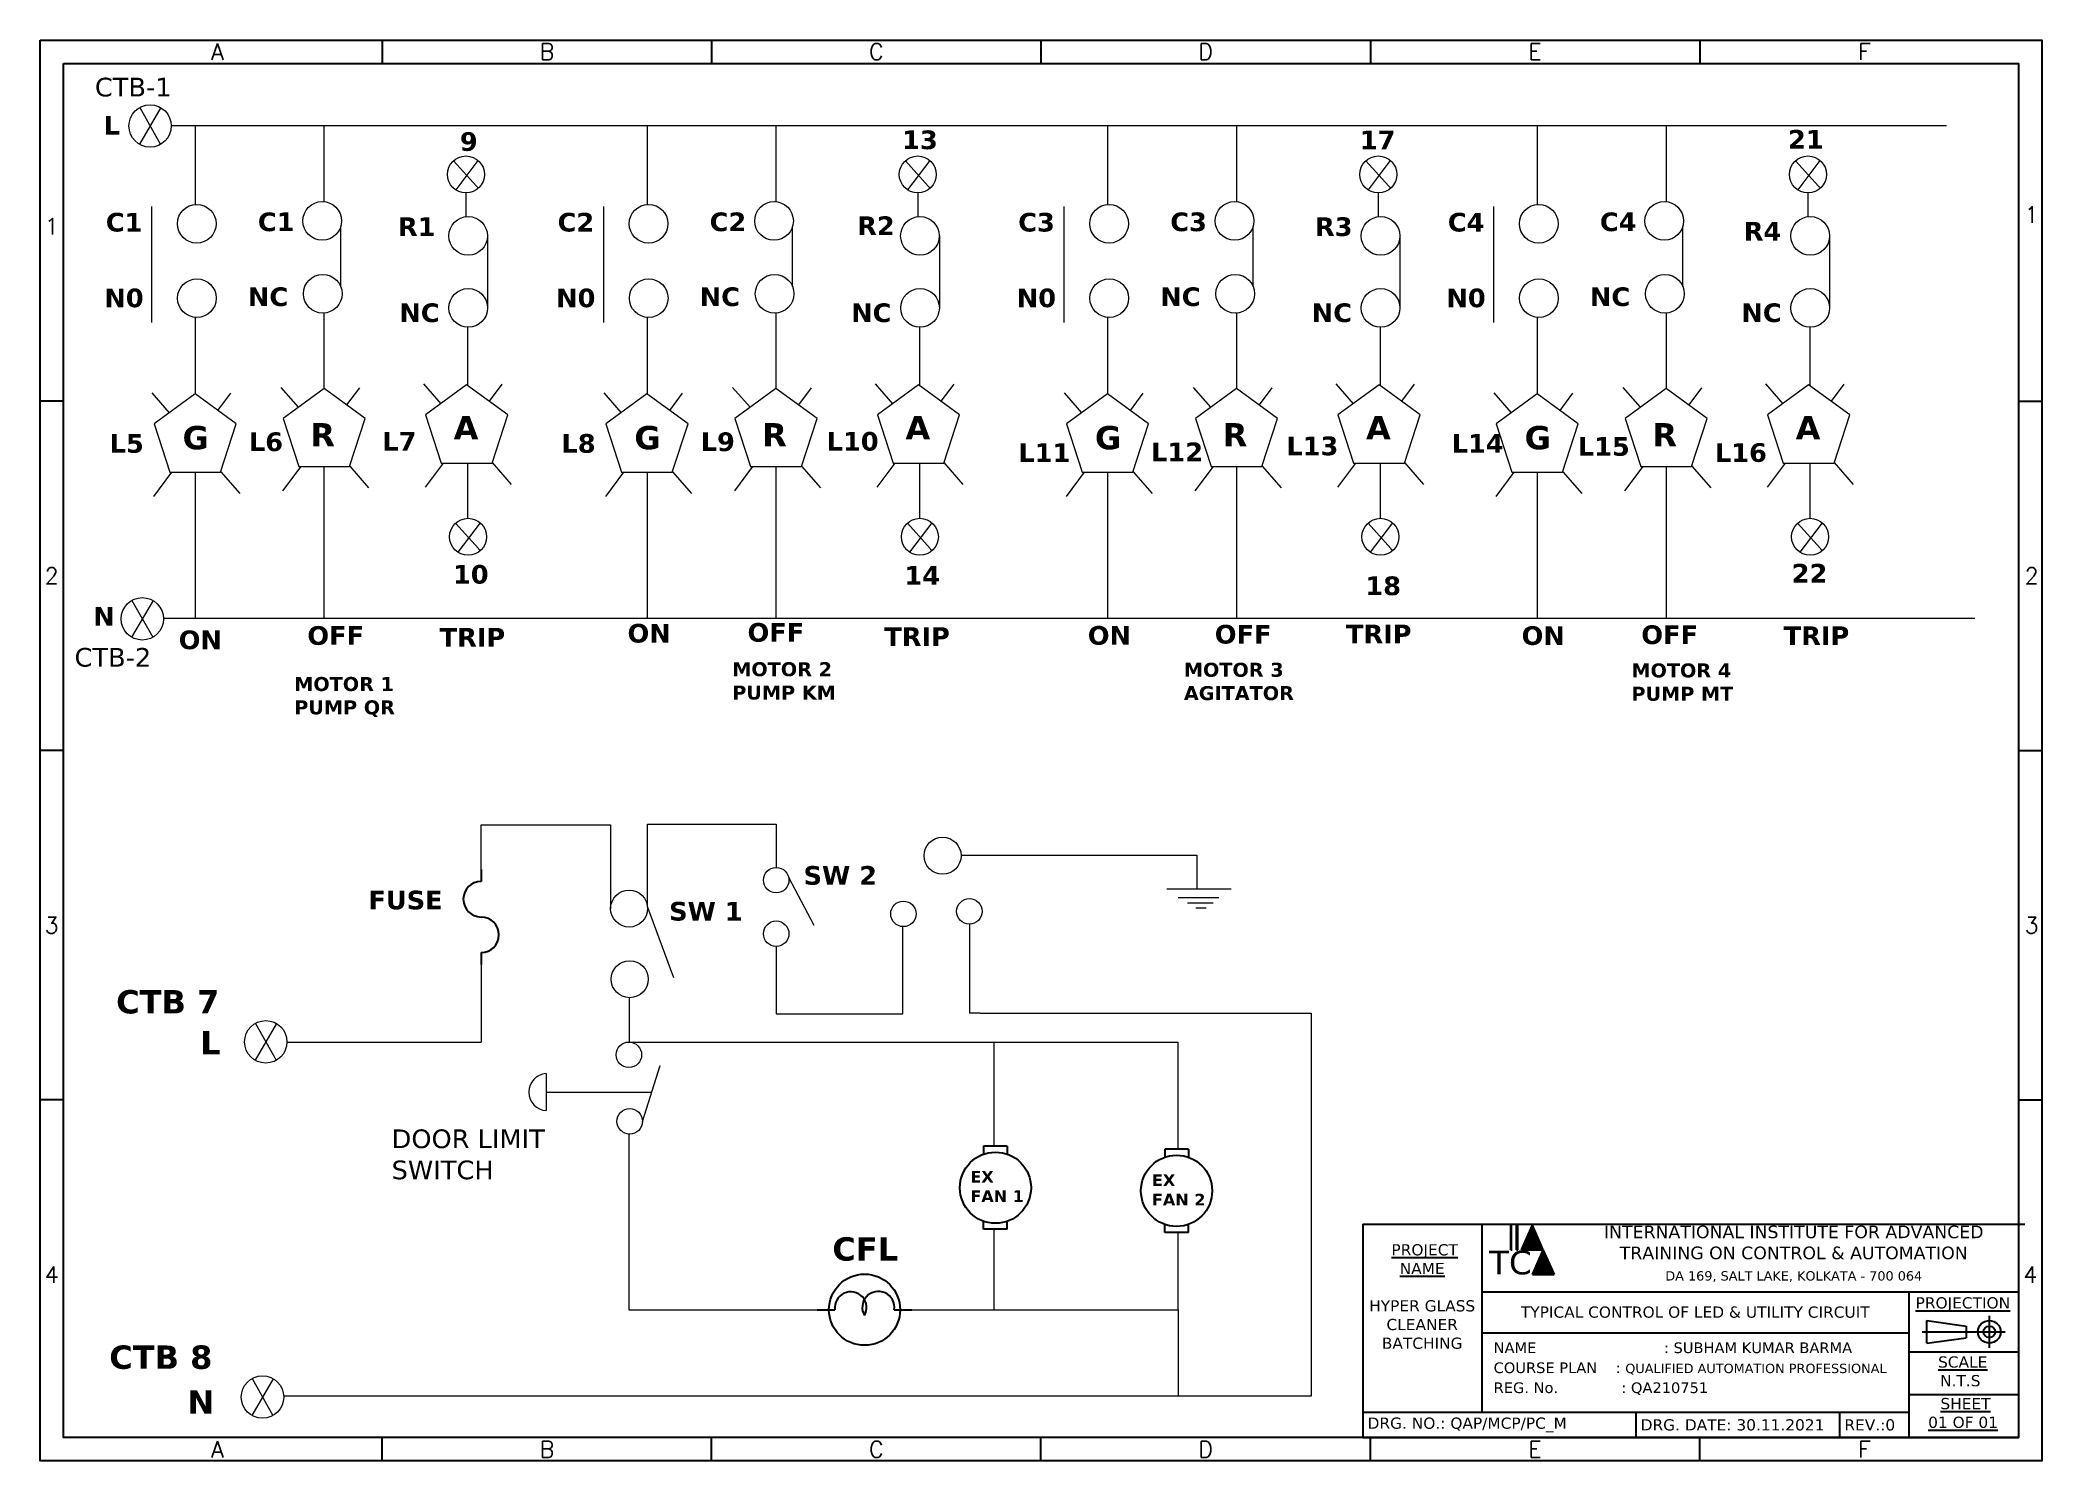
# Model space of a CAD drawing. Header units: millimetres. Extents: x -9791142 to 63260, y -4809864 to 11955173.
# Drawn here: x 19749 to 24036, y -3828 to -785 of the extents above; entities that cross this region are included whole.
import ezdxf
from ezdxf.enums import TextEntityAlignment as Align

# ---------------------------------------------------------------- set-up
doc = ezdxf.new("R2010")
doc.units = ezdxf.units.MM
doc.header["$LTSCALE"] = 5
doc.styles.add('style2', font='verdana.ttf')

msp = doc.modelspace()

# ---------------------------------------------------------------- texts
at = {"color": 140, "style": 'style2'}
msp.add_text('TC', height=50.87, dxfattribs=at).set_placement((22897.7, -3428.5), align=Align.CENTER)
at = {"color": 2, "char_height": 35, "attachment_point": 5, "style": 'style2'}
for s, insert, width in [('{\\Fromans|c0;A}', (20129.1, -810.1), 705.35), ('{\\Fromans|c0;B}', (20834.5, -810.1), 705.35), ('{\\Fromans|c0;C}', (21539.8, -810.1), 705.35), ('{\\Fromans|c0;D}', (22245.2, -810.1), 705.35), ('{\\Fromans|c0;E}', (22950.5, -810.1), 705.35), ('\\pxqc;{\\Fromans|c0;F}', (23655.9, -810.1), 705.35), ('{\\Fromans|c0;1}', (24013.9, -1159.2), 50), ('{\\Fromans|c0;1}', (19774, -1184.2), 50), ('{\\Fromans|c0;2}', (19774, -1932.5), 50), ('{\\Fromans|c0;2}', (24013.9, -1932.5), 50), ('{\\Fromans|c0;3}', (19774, -2680.7), 50), ('{\\Fromans|c0;3}', (24013.9, -2680.7), 50), ('{\\Fromans|c0;4}', (19774, -3429), 50), ('{\\Fromans|c0;4}', (24011.1, -3429), 50), ('{\\Fromans|c0;A}', (20129.1, -3803.1), 705.35), ('{\\Fromans|c0;B}', (20834.5, -3803.1), 705.35), ('{\\Fromans|c0;C}', (21539.8, -3803.1), 705.35), ('{\\Fromans|c0;D}', (22245.2, -3803.1), 705.35), ('{\\Fromans|c0;E}', (22950.5, -3803.1), 705.35), ('\\pxqc;{\\Fromans|c0;F}', (23655.9, -3803.1), 705.35)]:
    msp.add_mtext(s, dxfattribs=dict(at, insert=insert, width=width))
at = {"lineweight": 9, "ltscale": 5, "attachment_point": 1}
for s, width, insert, char_height in [('{\\fVerdana|b0|i0|c0|p34;CTB-1}', 223.907, (19866.4, -865.9), 40), ('{\\fVerdana|b1|i0|c0|p34;L}', 91.705, (19885.1, -947.5), 40), ('{\\fVerdana|b1|i0|c0|p34;9}', 95.193, (20648, -982.4), 40), ('{\\fVerdana|b1|i0|c0|p34;13}', 95.193, (21595, -978.8), 40), ('{\\fVerdana|b1|i0|c0|p34;17}', 95.193, (22575.2, -979.1), 40), ('{\\fVerdana|b1|i0|c0|p34;21}', 95.193, (23492.3, -977.7), 40), ('{\\fVerdana|b1|i0|c0|p34;C1}', 91.705, (19889.8, -1155.2), 40), ('{\\fVerdana|b1|i0|c0|p34;C1}', 91.705, (20215.4, -1154.4), 40), ('{\\fVerdana|b1|i0|c0|p34;C2}', 91.705, (20857.3, -1155.2), 40), ('{\\fVerdana|b1|i0|c0|p34;C2}', 91.705, (21182.9, -1154.4), 40), ('{\\fVerdana|b1|i0|c0|p34;C3}', 91.705, (21843.6, -1155.2), 40), ('{\\fVerdana|b1|i0|c0|p34;C3}', 91.705, (22169.3, -1154.4), 40), ('{\\fVerdana|b1|i0|c0|p34;C4}', 91.705, (22763.7, -1155.2), 40), ('{\\fVerdana|b1|i0|c0|p34;C4}', 91.705, (23089.4, -1154.4), 40), ('{\\fVerdana|b1|i0|c0|p34;R1}', 91.705, (20515.4, -1164.8), 40), ('{\\fVerdana|b1|i0|c0|p34;R2}', 91.705, (21498.8, -1162.8), 40), ('{\\fVerdana|b1|i0|c0|p34;R3}', 91.705, (22479.2, -1164.8), 40), ('{\\fVerdana|b1|i0|c0|p34;R4}', 91.705, (23397.3, -1174.5), 40), ('{\\fVerdana|b1|i0|c0|p34;N0}', 91.705, (19886.7, -1317.3), 40), ('{\\fVerdana|b1|i0|c0|p34;NC}', 91.705, (20194.1, -1314.8), 40), ('{\\fVerdana|b1|i0|c0|p34;N0}', 91.705, (20854.2, -1317.3), 40), ('{\\fVerdana|b1|i0|c0|p34;NC}', 91.705, (21161.6, -1314.8), 40), ('{\\fVerdana|b1|i0|c0|p34;N0}', 91.705, (21840.6, -1317.3), 40), ('{\\fVerdana|b1|i0|c0|p34;NC}', 91.705, (22147.9, -1314.8), 40), ('{\\fVerdana|b1|i0|c0|p34;N0}', 91.705, (22760.7, -1317.3), 40), ('{\\fVerdana|b1|i0|c0|p34;NC}', 91.705, (23068, -1314.8), 40), ('{\\fVerdana|b1|i0|c0|p34;NC}', 91.705, (20518.4, -1349.1), 40), ('{\\fVerdana|b1|i0|c0|p34;NC}', 91.705, (21486, -1349.1), 40), ('{\\fVerdana|b1|i0|c0|p34;NC}', 91.705, (22472.3, -1349.1), 40), ('{\\fVerdana|b1|i0|c0|p34;NC}', 91.705, (23392.4, -1349.1), 40), ('{\\fVerdana|b1|i0|c0|p34;L5}', 91.705, (19898, -1629), 40), ('{\\fVerdana|b1|i0|c0|p34;G}', 97.45, (20054.1, -1611.6), 50), ('{\\fVerdana|b1|i0|c0|p34;L6}', 91.705, (20196.2, -1625.3), 40), ('{\\fVerdana|b1|i0|c0|p34;R}', 97.45, (20327.7, -1605.5), 50), ('{\\fVerdana|b1|i0|c0|p34;L7}', 91.705, (20481.9, -1624.4), 40), ('{\\fVerdana|b1|i0|c0|p34;A}', 97.45, (20634.7, -1590.4), 50), ('{\\fVerdana|b1|i0|c0|p34;L8}', 91.705, (20865.6, -1629), 40), ('{\\fVerdana|b1|i0|c0|p34;G}', 97.45, (21021.7, -1611.6), 50), ('{\\fVerdana|b1|i0|c0|p34;L9}', 91.705, (21163.8, -1625.3), 40), ('{\\fVerdana|b1|i0|c0|p34;R}', 97.45, (21295.3, -1605.5), 50), ('{\\fVerdana|b1|i0|c0|p34;L10}', 91.705, (21433.5, -1624.4), 40), ('{\\fVerdana|b1|i0|c0|p34;A}', 97.45, (21602.2, -1590.4), 50), ('{\\fVerdana|b1|i0|c0|p34;G}', 97.45, (22008, -1611.6), 50), ('{\\fVerdana|b1|i0|c0|p34;R}', 97.45, (22281.6, -1605.5), 50), ('{\\fVerdana|b1|i0|c0|p34;A}', 97.45, (22588.5, -1590.4), 50), ('{\\fVerdana|b1|i0|c0|p34;L14}', 91.705, (22772, -1629), 40), ('{\\fVerdana|b1|i0|c0|p34;G}', 97.45, (22928.1, -1611.6), 50), ('{\\fVerdana|b1|i0|c0|p34;R}', 97.45, (23201.7, -1605.5), 50), ('{\\fVerdana|b1|i0|c0|p34;A}', 97.45, (23508.6, -1590.4), 50), ('{\\fVerdana|b1|i0|c0|p34;L11}', 91.705, (21844, -1648.8), 40), ('{\\fVerdana|b1|i0|c0|p34;L12}', 91.705, (22128.3, -1647.1), 40), ('{\\fVerdana|b1|i0|c0|p34;L13}', 91.705, (22417.9, -1634.3), 40), ('{\\fVerdana|b1|i0|c0|p34;L15}', 91.705, (23042.1, -1635.4), 40), ('{\\fVerdana|b1|i0|c0|p34;L16}', 91.705, (23335.7, -1648.5), 40), ('{\\fVerdana|b1|i0|c0|p34;10}', 95.193, (20633.2, -1909.2), 40), ('{\\fVerdana|b1|i0|c0|p34;14}', 95.193, (21599.9, -1911.8), 40), ('{\\fVerdana|b1|i0|c0|p34;22}', 95.193, (23500.2, -1907), 40), ('{\\fVerdana|b1|i0|c0|p34;18}', 95.193, (22587.1, -1933.9), 40), ('{\\fVerdana|b1|i0|c0|p34;N}', 91.705, (19862.8, -1999.5), 40), ('{\\fVerdana|b1|i0|c0|p34;ON}', 250.812, (20045.9, -2049.6), 40), ('{\\fVerdana|b1|i0|c0|p34;OFF}', 250.812, (20321.4, -2040.3), 40), ('{\\fVerdana|b1|i0|c0|p34;TRIP}', 250.812, (20604.7, -2044.1), 40), ('{\\fVerdana|b1|i0|c0|p34;ON}', 250.812, (21007, -2035.5), 40), ('{\\fVerdana|b1|i0|c0|p34;OFF}', 250.812, (21264, -2033.6), 40), ('{\\fVerdana|b1|i0|c0|p34;TRIP}', 250.812, (21556.9, -2042.6), 40), ('{\\fVerdana|b1|i0|c0|p34;ON}', 250.812, (21992.7, -2040), 40), ('{\\fVerdana|b1|i0|c0|p34;OFF}', 250.812, (22264.6, -2037.6), 40), ('{\\fVerdana|b1|i0|c0|p34;TRIP}', 250.812, (22545.6, -2037.1), 40), ('{\\fVerdana|b1|i0|c0|p34;ON}', 250.812, (22921.7, -2040.5), 40), ('{\\fVerdana|b1|i0|c0|p34;OFF}', 250.812, (23178, -2038.6), 40), ('{\\fVerdana|b1|i0|c0|p34;TRIP}', 250.812, (23483, -2040.9), 40), ('{\\fVerdana|b0|i0|c0|p34;CTB-2}', 223.907, (19822.8, -2087), 40), ('{\\fVerdana|b1|i0|c0|p34;MOTOR 2\\PPUMP KM}', 508.496, (21231.3, -2117.5), 30), ('{\\fVerdana|b1|i0|c0|p34;MOTOR 3\\PAGITATOR}', 508.496, (22198.5, -2118.7), 30), ('{\\fVerdana|b1|i0|c0|p34;MOTOR 4\\PPUMP MT}', 508.496, (23156.9, -2120.1), 30), ('{\\fVerdana|b1|i0|c0|p34;MOTOR 1\\PPUMP QR}', 508.496, (20293.3, -2149.2), 30), ('{\\fVerdana|b1|i0|c0|p34;SW 2}', 250.812, (21384, -2554.1), 40), ('{\\fVerdana|b1|i0|c0|p34;FUSE}', 322.21, (20452.1, -2606.8), 40), ('{\\fVerdana|b1|i0|c0|p34;SW 1}', 250.812, (21096.2, -2630.8), 40), ('{\\fVerdana|b1|i0|c0|p34;CTB 7}', 312.079, (19911.9, -2819.7), 50), ('{\\fVerdana|b1|i0|c0|p34;L}', 115.968, (20092, -2907.5), 50), ('{\\fVerdana|b0|i0|c0|p34;DOOR LIMIT SWITCH}', 427.04, (20501.9, -3118.1), 40), ('{\\fVerdana|b1|i0|c0|p34;EX FAN 1}', 129.679, (21741.3, -3206.9), 25), ('{\\fVerdana|b1|i0|c0|p34;EX FAN 2}', 129.679, (22130.1, -3214.3), 25), ('{\\fVerdana|b1|i0|c0|p34;CFL}', 312.079, (21445.7, -3349), 50), ('{\\fVerdana|b1|i0|c0|p34;CTB 8}', 312.079, (19897.1, -3580.8), 50), ('{\\fVerdana|b1|i0|c0|p34;N}', 115.968, (20064.5, -3677), 50)]:
    msp.add_mtext_dynamic_manual_height_columns(s, width=width, gutter_width=12.5, heights=[0], dxfattribs=dict(at, insert=insert, char_height=char_height))
at = {"color": 140, "width": 963.119, "attachment_point": 2, "style": 'style2'}
for s, insert, char_height in [('INTERNATIONAL INSTITUTE FOR ADVANCED\\PTRAINING ON CONTROL & AUTOMATION', (23504.5, -3324), 27), ('DA 169, SALT LAKE, KOLKATA - 700 064', (23504.5, -3421.7), 20)]:
    msp.add_mtext(s, dxfattribs=dict(at, insert=insert, char_height=char_height))
at = {"color": 211, "char_height": 24, "style": 'style2'}
for s, insert, width, attachment_point in [('\\pxqc;\\P {\\LPROJECT\\PNAME} \\P\\PHYPER GLASS CLEANER BATCHING', (22581.4, -3456.1), 254.85, 4), ('\\pxqc;TYPICAL CONTROL OF LED & UTILITY CIRCUIT', (23293.6, -3509.5), 914.86, 5), ('\\pxqc;{\\LPROJECTION} ', (23866.7, -3492.8), 235, 5), (' {\\LSCALE} \\PN.T.S\\P ', (23861.1, -3656.4), 235, 5), (' {\\LSHEET\\P01 OF 01\\P} ', (23867.1, -3745.5), 235, 5), (' DRG. NO.: QAP/MCP/PC_M', (22581.4, -3751), 579.277, 4), (' DRG. DATE: 30.11.2021', (23166.2, -3751), 457.43, 4), (' REV.:0 ', (23602.5, -3751), 457.43, 4)]:
    msp.add_mtext(s, dxfattribs=dict(at, insert=insert, width=width, attachment_point=attachment_point))
at = {"color": 211, "insert": (22770.6, -3630.5), "char_height": 22.8, "width": 1173.883, "attachment_point": 4, "line_spacing_factor": 1.125, "style": 'style2'}
msp.add_mtext('^INAME^I^I^I: SUBHAM KUMAR BARMA\\P^ICOURSE PLAN    : {\\H0.87719x;QUALIFIED AUTOMATION PROFESSIONAL}              \\P^IREG. No.^I^I: QA210751', dxfattribs=at)

# ---------------------------------------------------------------- blocks, each defined once
blk = doc.blocks.new('Fuse')
at = {"color": 7}
for p, q in [((0, 0), (0.05, 0)), ((0.35, 0), (0.4, 0))]:
    blk.add_line(p, q, dxfattribs=at)
for centre, start, end in [((0.125, 0), 180, 0), ((0.275, 0), 0, 180)]:
    blk.add_arc(centre, 0.075, start, end, dxfattribs=at)
blk = doc.blocks.new('Motor')
at = {"color": 7}
for p, q in [((0, 0.05), (0.034229, 0.05)), ((0, -0.05), (0, 0.05)), ((0.350001, 0.05), (0.316772, 0.05)), ((0.350001, -0.05), (0.350001, 0.05)), ((0, -0.05), (0.034229, -0.05)), ((0.350001, -0.05), (0.316772, -0.05))]:
    blk.add_line(p, q, dxfattribs=at)
blk.add_circle((0.175001, 0), 0.15, dxfattribs=at)
blk = doc.blocks.new('Lamp - Incandescent')
at = {"color": 7}
for p, q in [((0, 0), (0.075, 0)), ((0.325, 0), (0.4, 0))]:
    blk.add_line(p, q, dxfattribs=at)
blk.add_circle((0.2, 0), 0.15, dxfattribs=at)
for centre, radius, start, end in [((0.141667, 0.008333), 0.067185, 330.2551, 187.125), ((0.258088, 0.009558), 0.067591, 351.8699, 210.75)]:
    blk.add_arc(centre, radius, start, end, dxfattribs=at)

# ---------------------------------------------------------------- hatches: boundary and pattern name
h = msp.add_hatch(color=140)
h.paths.add_polyline_path([(22901.8, -3323.4), (22898.8, -3323.4), (22898.8, -3375.7), (22901.8, -3375.7)])
h.paths.add_polyline_path([(22914, -3323.4), (22911, -3323.4), (22911, -3375.7), (22914, -3375.7)])
for color, points in [(2, [(22944.7, -3323.4), (22921.7, -3375.7), (22967.7, -3375.7)]), (1, [(22968.1, -3376.7), (22945.1, -3429), (22991.1, -3429)])]:
    msp.add_hatch(color=color).paths.add_polyline_path(points)

# ---------------------------------------------------------------- linework, layer by layer
at = {"color": 6}
for p, q in [((20481.8, -785.1), (20481.8, -835.1)), ((21187.2, -785.1), (21187.2, -835.1)), ((21892.5, -785.1), (21892.5, -835.1)), ((22597.9, -785.1), (22597.9, -835.1)), ((23303.2, -785.1), (23303.2, -835.1)), ((19799, -1558.4), (19749, -1558.4)), ((23986.1, -1558.4), (24035.8, -1558.4)), ((19799, -2306.6), (19749, -2306.6)), ((23986.1, -2306.6), (24036.1, -2306.6)), ((19799, -3054.9), (19749, -3054.9)), ((23986.1, -3054.9), (24036.1, -3054.9)), ((20481.8, -3828.1), (20481.8, -3778.1)), ((21187.2, -3828.1), (21187.2, -3778.1)), ((21892.5, -3828.1), (21892.5, -3778.1)), ((22597.9, -3828.1), (22597.9, -3778.1)), ((23303.2, -3828.1), (23303.2, -3778.1))]:
    msp.add_line(p, q, dxfattribs=at)
at = {"lineweight": 9, "ltscale": 5}
for p, q in [((20007.6, -929.9), (19961.9, -1008.3)), ((19962.5, -929.6), (20007, -1008.6)), ((20030.1, -968.3), (23594, -968.3)), ((20081.3, -968.3), (20081.3, -1137.2)), ((20357, -968.3), (20357, -1131.3)), ((20997.6, -968.3), (23831.5, -968.3)), ((21048.9, -968.3), (21048.9, -1137.2)), ((21324.6, -968.3), (21324.6, -1131.3)), ((21983.9, -968.3), (23831.5, -968.3)), ((22035.2, -968.3), (22035.2, -1137.2)), ((22310.9, -968.3), (22310.9, -1131.3)), ((22904, -968.3), (23831.5, -968.3)), ((22955.3, -968.3), (22955.3, -1137.2)), ((23231, -968.3), (23231, -1131.3)), ((23594, -968.3), (23831.5, -968.3)), ((23986.1, -968.3), (23986.1, -968.3)), ((23986.1, -968.3), (23986.1, -968.3)), ((20634.5, -1043.7), (20683.4, -1097.7)), ((20686.7, -1042.9), (20639.2, -1106)), ((21602, -1043.7), (21651, -1097.7)), ((21654.2, -1042.9), (21606.7, -1106)), ((22588.3, -1043.7), (22637.3, -1097.7)), ((22640.6, -1042.9), (22593, -1106)), ((23508.4, -1043.7), (23557.4, -1097.7)), ((23560.6, -1042.9), (23513.1, -1106)), ((20661.1, -1112.6), (20661, -1163.4)), ((20683.4, -1097.7), (20687.6, -1102.4)), ((21628.6, -1112.6), (21628.5, -1163.4)), ((21651, -1097.7), (21655.2, -1102.4)), ((22614.9, -1112.6), (22614.8, -1163.4)), ((22637.3, -1097.7), (22641.5, -1102.4)), ((23535, -1112.6), (23534.9, -1163.4)), ((23557.4, -1097.7), (23561.6, -1102.4)), ((19987.8, -1141.3), (19987.8, -1389.9)), ((20955.3, -1141.3), (20955.3, -1389.9)), ((21941.7, -1141.3), (21941.7, -1389.9)), ((22861.7, -1141.3), (22861.7, -1389.9)), ((20392.8, -1312.7), (20392.8, -1184.8)), ((21360.4, -1312.7), (21360.4, -1184.8)), ((22346.7, -1312.7), (22346.7, -1184.8)), ((23266.8, -1312.7), (23266.8, -1184.8)), ((20707.2, -1204.5), (20707.2, -1361.2)), ((21674.8, -1204.5), (21674.8, -1361.2)), ((22661.1, -1204.5), (22661.1, -1361.2)), ((23581.2, -1204.5), (23581.2, -1361.2)), ((20392.8, -1312.7), (20392.8, -1312.7)), ((21360.4, -1312.7), (21360.4, -1312.7)), ((22346.7, -1312.7), (22346.7, -1312.7)), ((23266.8, -1312.7), (23266.8, -1312.7)), ((20357, -1369.8), (20357, -1531.6)), ((21324.6, -1369.8), (21324.6, -1531.6)), ((22310.9, -1369.8), (22310.9, -1531.6)), ((23231, -1369.8), (23231, -1531.6)), ((19987.8, -1389.9), (19987.8, -1389.9)), ((20081.3, -1379.2), (20081.3, -1543.3)), ((20664.7, -1400.2), (20664.7, -1525.3)), ((20955.3, -1389.9), (20955.3, -1389.9)), ((21048.9, -1379.2), (21048.9, -1543.3)), ((21632.3, -1400.2), (21632.3, -1525.3)), ((21941.7, -1389.9), (21941.7, -1389.9)), ((22035.2, -1379.2), (22035.2, -1543.3)), ((22618.6, -1400.2), (22618.6, -1525.3)), ((22861.7, -1389.9), (22861.7, -1389.9)), ((22955.3, -1379.2), (22955.3, -1543.3)), ((23538.7, -1400.2), (23538.7, -1525.3)), ((19988.4, -1540.7), (20025.7, -1583.4)), ((20156.7, -1541.4), (20129.3, -1578.2)), ((20264.7, -1528.9), (20302, -1571.6)), ((20432.9, -1529.7), (20405.6, -1566.4)), ((20569.9, -1521.3), (20607.1, -1564)), ((20738.1, -1522), (20710.7, -1558.7)), ((20956, -1540.7), (20993.2, -1583.4)), ((21124.2, -1541.4), (21096.9, -1578.2)), ((21232.2, -1528.9), (21269.5, -1571.6)), ((21400.5, -1529.7), (21373.1, -1566.4)), ((21537.4, -1521.3), (21574.6, -1564)), ((21705.6, -1522), (21678.3, -1558.7)), ((21942.3, -1540.7), (21979.6, -1583.4)), ((22110.5, -1541.4), (22083.2, -1578.2)), ((22218.6, -1528.9), (22255.8, -1571.6)), ((22386.8, -1529.7), (22359.4, -1566.4)), ((22523.7, -1521.3), (22561, -1564)), ((22691.9, -1522), (22664.6, -1558.7)), ((22862.4, -1540.7), (22899.7, -1583.4)), ((23030.6, -1541.4), (23003.3, -1578.2)), ((23138.7, -1528.9), (23175.9, -1571.6)), ((23306.9, -1529.7), (23279.5, -1566.4)), ((23443.8, -1521.3), (23481.1, -1564)), ((23612, -1522), (23584.7, -1558.7)), ((20030.8, -1710.5), (19992.2, -1762.4)), ((20081.3, -1710.5), (20081.3, -2022.9)), ((20135.8, -1709.5), (20176.5, -1756.1)), ((20307.1, -1698.7), (20268.5, -1750.6)), ((20357, -1698.7), (20357, -2022.9)), ((20412.1, -1697.7), (20452.7, -1744.4)), ((20612.2, -1691), (20573.6, -1742.9)), ((20664.7, -1691), (20664.7, -1809.3)), ((20717.2, -1690.1), (20757.9, -1736.7)), ((20998.4, -1710.5), (20959.7, -1762.4)), ((21048.9, -1710.5), (21048.9, -2022.9)), ((21103.3, -1709.5), (21144, -1756.1)), ((21274.6, -1698.7), (21236, -1750.6)), ((21324.6, -1698.7), (21324.6, -2022.9)), ((21379.6, -1697.7), (21420.3, -1744.4)), ((21579.8, -1691), (21541.1, -1742.9)), ((21632.3, -1691), (21632.3, -1809.3)), ((21684.7, -1690.1), (21725.4, -1736.7)), ((21984.7, -1710.5), (21946.1, -1762.4)), ((22035.2, -1710.5), (22035.2, -2022.9)), ((22089.6, -1709.5), (22130.3, -1756.1)), ((22261, -1698.7), (22222.3, -1750.6)), ((22310.9, -1698.7), (22310.9, -2022.9)), ((22365.9, -1697.7), (22406.6, -1744.4)), ((22566.1, -1691), (22527.5, -1742.9)), ((22618.6, -1691), (22618.6, -1809.3)), ((22671.1, -1690.1), (22711.7, -1736.7)), ((22904.8, -1710.5), (22866.2, -1762.4)), ((22955.3, -1710.5), (22955.3, -2022.9)), ((23009.7, -1709.5), (23050.4, -1756.1)), ((23181, -1698.7), (23142.4, -1750.6)), ((23231, -1698.7), (23231, -2022.9)), ((23286, -1697.7), (23326.7, -1744.4)), ((23486.2, -1691), (23447.6, -1742.9)), ((23538.7, -1691), (23538.7, -1809.3)), ((23591.1, -1690.1), (23631.8, -1736.7)), ((20639, -1819.7), (20687.9, -1873.7)), ((20691.2, -1818.9), (20643.7, -1882)), ((21606.5, -1819.7), (21655.5, -1873.7)), ((21658.7, -1818.9), (21611.2, -1882)), ((22592.8, -1819.7), (22641.8, -1873.7)), ((22645.1, -1818.9), (22597.5, -1882)), ((23512.9, -1819.7), (23561.9, -1873.7)), ((23565.2, -1818.9), (23517.6, -1882)), ((20687.9, -1874.5), (20692.1, -1879.2)), ((21655.4, -1874.5), (21659.6, -1879.2)), ((22641.7, -1874.5), (22645.9, -1879.2)), ((23561.8, -1874.5), (23566, -1879.2)), ((19990.9, -1985.5), (19945.1, -2063.8)), ((19945.7, -1985.1), (19990.3, -2064.2)), ((20013.3, -2022.9), (23892.5, -2022.9)), ((20081.3, -2022.9), (20081.3, -2022.9)), ((20357, -2022.9), (20357, -2022.9)), ((20664.7, -2022.9), (20664.7, -2022.9)), ((20693.5, -2561.6), (20693.5, -2465.7)), ((20693.5, -2465.7), (20970.8, -2465.7)), ((20970.8, -2465.7), (20970.8, -2645.4)), ((21049.9, -2641.8), (21049.9, -2464.5)), ((21049.9, -2464.5), (21325.5, -2464.5)), ((21325.5, -2464.5), (21325.5, -2557)), ((21721.4, -2530.9), (22226.5, -2530.9)), ((22226.5, -2530.9), (22226.5, -2530.9)), ((22226.5, -2530.9), (22226.5, -2603.1)), ((21352, -2577.8), (21406.1, -2680.7)), ((22162.2, -2603.2), (22299.8, -2603.2)), ((21049.9, -2641.8), (21105.7, -2793)), ((22186.3, -2621.4), (22273.2, -2621.4)), ((22206, -2633), (22261, -2633)), ((22223.9, -2643.6), (22246, -2643.6)), ((21406.1, -2680.7), (21406.1, -2680.7)), ((21596.8, -2870.7), (21596.8, -2683.8)), ((21739.1, -2678.7), (21739.1, -2862.7)), ((21325.5, -2726.3), (21325.5, -2870.7)), ((20693.5, -2764.8), (20693.5, -2930.9)), ((21105.7, -2793), (21105.7, -2793)), ((21010.4, -2836), (21010.4, -2930.9)), ((21325.5, -2870.7), (21596.8, -2870.7)), ((21739.1, -2862.7), (21739.1, -2868.8)), ((21762.3, -2868.8), (21739.1, -2868.8)), ((21762.3, -2868.8), (22471.2, -2868.8)), ((22471.2, -2868.8), (22471.2, -3689.1)), ((20255.2, -2891.4), (20209.5, -2969.7)), ((20210.1, -2891), (20254.6, -2970.1)), ((20278.4, -2930.9), (20693.5, -2930.9)), ((20693.5, -2930.9), (20693.5, -2930.9)), ((21010.4, -2930.9), (21010.4, -2930.9)), ((21010.4, -2930.9), (22136.1, -2930.9)), ((21791.8, -2930.9), (21791.8, -3154.1)), ((22136.1, -2930.9), (22136.1, -2930.9)), ((22136.1, -2930.9), (22186.3, -2930.9)), ((22186.3, -2930.9), (22186.3, -2930.9)), ((22186.3, -3160.7), (22186.3, -2930.9)), ((20832.7, -2998.6), (20833, -3077.8)), ((21039, -3100.8), (21076.7, -2980.9)), ((21076.7, -2980.9), (21076.7, -2980.9)), ((20832.8, -3038.2), (21058.7, -3038.2)), ((21010, -3128), (21010, -3504.1)), ((21791.8, -3331.9), (21791.8, -3504.1)), ((22186.3, -3504.1), (22186.3, -3338.5)), ((21010, -3504.1), (21451.1, -3504.1)), ((21578.1, -3504.1), (22186.3, -3504.1)), ((22186.3, -3504.1), (22186.3, -3689.1)), ((20248.3, -3652.1), (20202.6, -3730.4)), ((20203.2, -3651.7), (20247.7, -3730.8)), ((22471.2, -3689.1), (20270.7, -3689.1))]:
    msp.add_line(p, q, dxfattribs=at)
at = {"color": 84}
for p, q in [((23986.1, -3297.3), (23986.1, -3778.1)), ((22581.4, -3321.2), (22581.4, -3778.1)), ((22581.4, -3321.2), (23999.4, -3321.2)), ((22836.2, -3321.2), (22836.2, -3723.9)), ((22836.2, -3465.6), (23986.1, -3465.6)), ((23751.1, -3465.6), (23751.1, -3778.1)), ((22836.2, -3553.4), (23751.1, -3553.4)), ((23751.1, -3594.1), (23986.1, -3594.1)), ((23751.1, -3686.1), (23986.1, -3686.1)), ((22581.4, -3723.9), (23751.1, -3723.9)), ((23166.2, -3723.9), (23166.2, -3778.1)), ((23602.5, -3723.9), (23602.5, -3778.1)), ((22581.4, -3778.1), (23986.1, -3778.1))]:
    msp.add_line(p, q, dxfattribs=at)
at = {"color": 140}
for p, q in [((22901.8, -3323.4), (22898.8, -3323.4)), ((22898.8, -3375.7), (22898.8, -3323.4)), ((22914, -3323.4), (22911, -3323.4)), ((22911, -3375.7), (22911, -3323.4)), ((22914, -3375.7), (22914, -3323.4))]:
    msp.add_line(p, q, dxfattribs=at)
at = {"color": 2}
for p, q in [((22921.7, -3375.7), (22944.7, -3323.4)), ((22967.7, -3375.7), (22944.7, -3323.4)), ((22921.7, -3375.7), (22967.7, -3375.7))]:
    msp.add_line(p, q, dxfattribs=at)
at = {"color": 4}
for p, q in [((22898.8, -3375.7), (22901.8, -3375.7)), ((22911, -3375.7), (22914, -3375.7))]:
    msp.add_line(p, q, dxfattribs=at)
at = {"color": 1}
for p, q in [((22945.1, -3429), (22968.1, -3376.7)), ((22968.1, -3376.7), (22991.1, -3429)), ((22945.1, -3429), (22991.1, -3429))]:
    msp.add_line(p, q, dxfattribs=at)
at = {"color": 160}
for p, q in [((23779.5, -3551.6), (23957.6, -3551.6)), ((23789.5, -3527.3), (23873.9, -3539.1)), ((23923.3, -3517.3), (23923.3, -3585.9)), ((23789.5, -3575.9), (23873.9, -3564.1))]:
    msp.add_line(p, q, dxfattribs=at)
at = {"color": 240}
for points in [[(19749, -785.1), (24036.1, -785.1), (24036.1, -3828.1), (19749, -3828.1)], [(19799, -835.1), (23986.1, -835.1), (23986.1, -3778.1), (19799, -3778.1)]]:
    msp.add_lwpolyline(points, close=True, dxfattribs=at)
at = {"lineweight": 9, "ltscale": 5}
for points in [[(20081.1, -1543.1), (19993.1, -1607), (20026.7, -1710.5), (20135.5, -1710.5), (20169.1, -1607)], [(20357.4, -1531.4), (20269.4, -1595.3), (20303, -1698.7), (20411.7, -1698.7), (20445.3, -1595.3)], [(20662.5, -1523.7), (20574.5, -1587.6), (20608.1, -1691), (20716.9, -1691), (20750.5, -1587.6)], [(21048.6, -1543.1), (20960.7, -1607), (20994.3, -1710.5), (21103, -1710.5), (21136.6, -1607)], [(21324.9, -1531.4), (21236.9, -1595.3), (21270.5, -1698.7), (21379.3, -1698.7), (21412.9, -1595.3)], [(21630, -1523.7), (21542.1, -1587.6), (21575.7, -1691), (21684.4, -1691), (21718, -1587.6)], [(22035, -1543.1), (21947, -1607), (21980.6, -1710.5), (22089.3, -1710.5), (22122.9, -1607)], [(22311.2, -1531.4), (22223.2, -1595.3), (22256.8, -1698.7), (22365.6, -1698.7), (22399.2, -1595.3)], [(22616.4, -1523.7), (22528.4, -1587.6), (22562, -1691), (22670.7, -1691), (22704.3, -1587.6)], [(22955, -1543.1), (22867.1, -1607), (22900.7, -1710.5), (23009.4, -1710.5), (23043, -1607)], [(23231.3, -1531.4), (23143.3, -1595.3), (23176.9, -1698.7), (23285.7, -1698.7), (23319.3, -1595.3)], [(23536.4, -1523.7), (23448.5, -1587.6), (23482.1, -1691), (23590.8, -1691), (23624.4, -1587.6)]]:
    msp.add_lwpolyline(points, close=True, dxfattribs=at)
at = {"color": 160}
for points in [[(23789.5, -3575.9), (23789.5, -3527.3)], [(23873.9, -3539.1), (23873.9, -3564.1)]]:
    msp.add_lwpolyline(points, dxfattribs=at)
at = {"lineweight": 9, "ltscale": 5}
for centre, radius in [((19984.7, -969.1), 45.4), ((20661.1, -1073), 39.6), ((21628.6, -1073), 39.6), ((22614.9, -1073), 39.6), ((23535, -1073), 39.6), ((20084.6, -1178.5), 41.4), ((20353.2, -1172.5), 41.4), ((21052.1, -1178.5), 41.4), ((21320.8, -1172.5), 41.4), ((22038.4, -1178.5), 41.4), ((22307.1, -1172.5), 41.4), ((22958.5, -1178.5), 41.4), ((23227.2, -1172.5), 41.4), ((20665.8, -1204.5), 41.4), ((21633.3, -1204.5), 41.4), ((22619.7, -1204.5), 41.4), ((23539.8, -1204.5), 41.4), ((20084.9, -1337.9), 41.4), ((20354.5, -1328.5), 41.4), ((20665.9, -1358.8), 41.4), ((21052.4, -1337.9), 41.4), ((21322.1, -1328.5), 41.4), ((21633.4, -1358.8), 41.4), ((22038.7, -1337.9), 41.4), ((22308.4, -1328.5), 41.4), ((22619.7, -1358.8), 41.4), ((22958.8, -1337.9), 41.4), ((23228.5, -1328.5), 41.4), ((23539.8, -1358.8), 41.4), ((20665.6, -1849), 39.6), ((21633.1, -1849), 39.6), ((22619.4, -1849), 39.6), ((23539.5, -1849), 39.6), ((19968, -2024.7), 45.4), ((21681.8, -2531.9), 39.6), ((21325.5, -2584.3), 27.3), ((21010.4, -2645.1), 39.6), ((21597.9, -2656.5), 27.3), ((21739.1, -2651.1), 27.3), ((21325.4, -2699), 27.3), ((21011.7, -2796.4), 39.6), ((20232.4, -2930.5), 45.4), ((21010, -2958.3), 27.3), ((21011.7, -3100.8), 27.3), ((20225.4, -3691.3), 45.4)]:
    msp.add_circle(centre, radius, dxfattribs=at)
at = {"color": 160}
for radius in [24.3, 12.5]:
    msp.add_circle((23923.3, -3551.6), radius, dxfattribs=at)
at = {"lineweight": 9, "ltscale": 5}
msp.add_arc((20835.3, -3038.2), 39.7, 93.7755, 266.6449, dxfattribs=at)

# ---------------------------------------------------------------- block references
at = {"lineweight": 9, "ltscale": 5, "xscale": 508, "yscale": 508, "zscale": 508}
for name, p, rotation in [('Fuse', (20693.5, -2561.6), 270), ('Motor', (21795, -3331.9), 90), ('Motor', (22182.8, -3338.5), 90)]:
    msp.add_blockref(name, p, dxfattribs=dict(at, rotation=rotation))
msp.add_blockref('Lamp - Incandescent', (21413, -3504.2), dxfattribs=at)

msp.set_redraw_order([(e.dxf.handle, doc.entitydb.next_handle()) for e in msp.query("TEXT MTEXT ATTDEF DIMENSION ARC_DIMENSION")])  # texts and dimensions are drawn at this point

doc.saveas('drawing.dxf')
